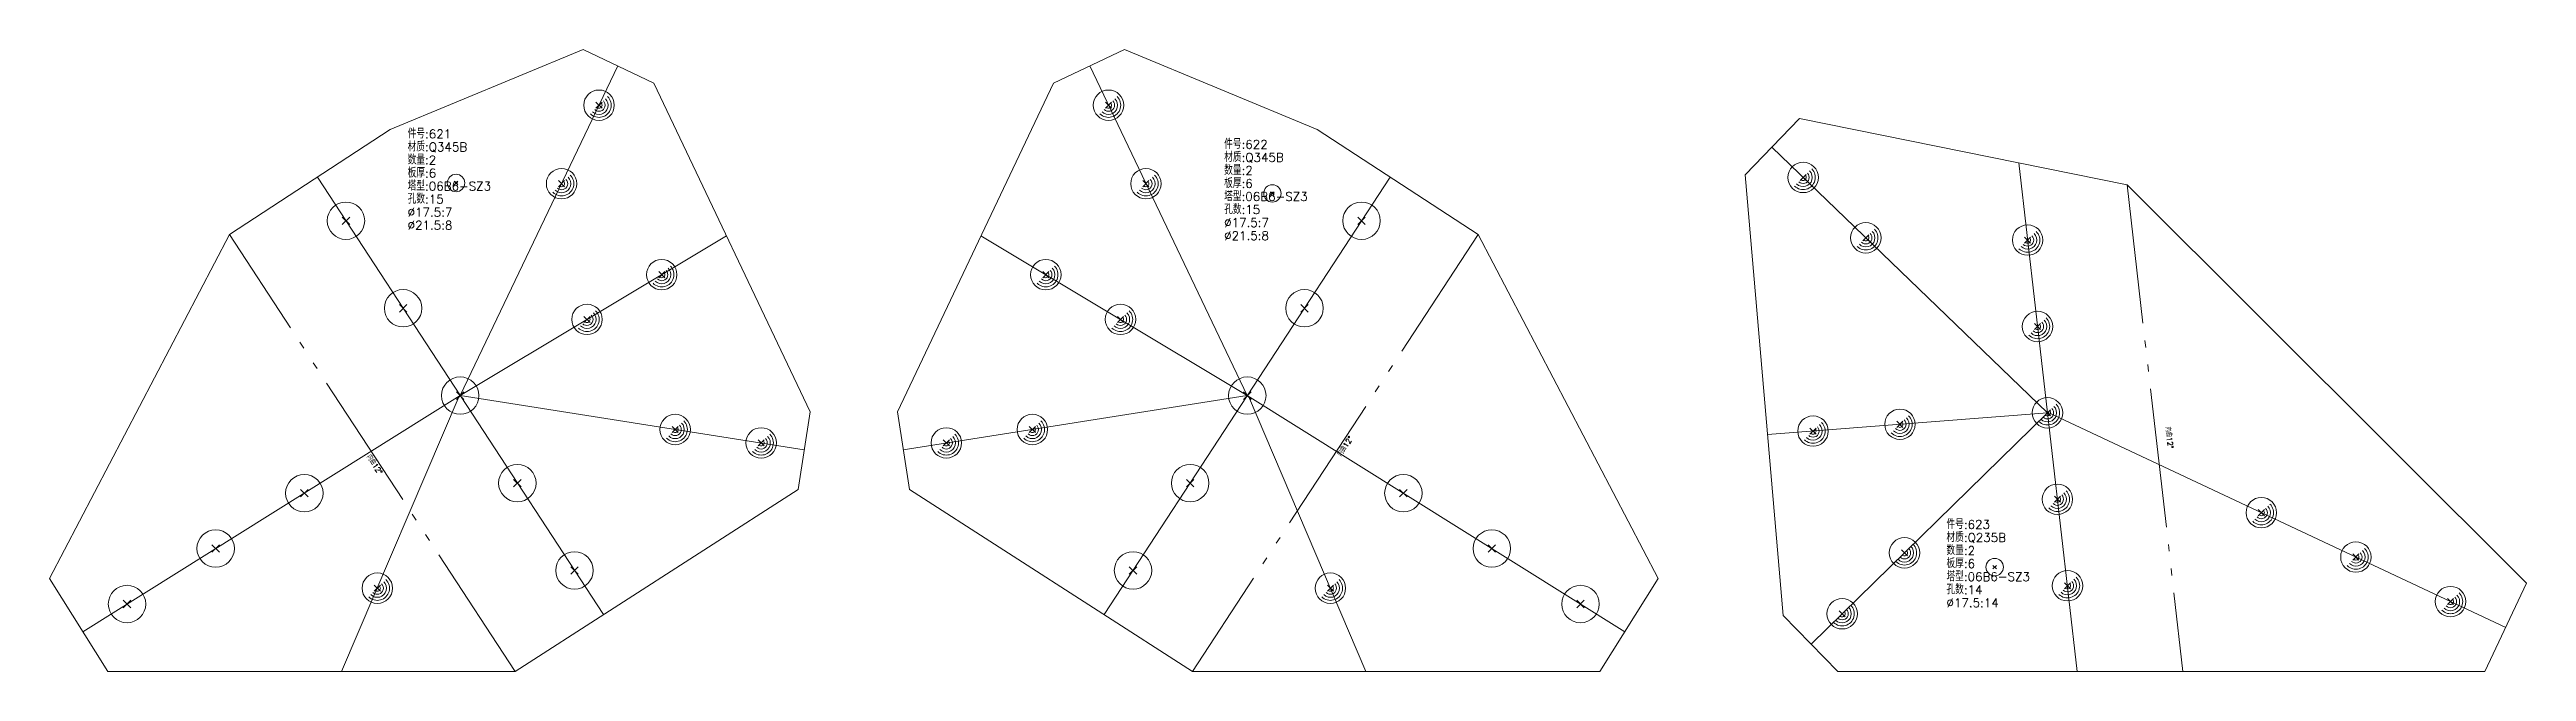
# Model space of a CAD drawing. Extents: x 0 to 24836, y -11 to 587.
# Drawn here: x 10915 to 12337, y 0 to 358 of the extents above; entities that cross this region are included whole.
import ezdxf
from ezdxf.enums import TextEntityAlignment as Align

# ---------------------------------------------------------------- set-up
doc = ezdxf.new("R2010")
doc.units = 0
doc.header["$LTSCALE"] = 20
doc.header["$MEASUREMENT"] = 0
doc.linetypes.add('制弯线', pattern=[5.9, 4, -0.5, 0.2, -0.5, 0.2, -0.5])
for name, color, linetype, lineweight in [('1', 7, 'CONTINUOUS', 25), ('2', 7, 'CONTINUOUS', 25), ('5', 7, 'CONTINUOUS', 25)]:
    doc.layers.add(name, color=color, linetype=linetype, lineweight=lineweight)
doc.styles.get("Standard").update_dxf_attribs({"font": 'simplex', "width": 0.7, "bigfont": 'gbhzfs.shx'})

msp = doc.modelspace()

# ---------------------------------------------------------------- texts
at = {"layer": '2', "color": 7, "linetype": 'Continuous', "lineweight": 13}
for s, p in [('材质:Q345B', (11120.9, 297.5)), ('件号:621', (11120.9, 305)), ('件号:622', (11589.7, 299)), ('数量:2', (11120.9, 290)), ('板厚:6', (11120.9, 282.5)), ('材质:Q345B', (11589.7, 291.5)), ('数量:2', (11589.7, 284)), ('塔型:06B6-SZ3', (11120.9, 275)), ('孔数:15', (11120.9, 267.5)), ('板厚:6', (11589.7, 276.5)), ('塔型:06B6-SZ3', (11589.7, 269)), ('%%c17.5:7', (11120.9, 260)), ('%%c21.5:8', (11120.9, 252.5)), ('孔数:15', (11589.7, 261.5)), ('%%c17.5:7', (11589.7, 254)), ('%%c21.5:8', (11589.7, 246.5)), ('件号:623', (12004.4, 80.5)), ('材质:Q235B', (12004.4, 73)), ('数量:2', (12004.4, 65.5)), ('板厚:6', (12004.4, 58)), ('塔型:06B6-SZ3', (12004.4, 50.5)), ('孔数:14', (12004.4, 43)), ('%%c17.5:14', (12004.4, 35.5))]:
    msp.add_text(s, height=5, dxfattribs=at).set_placement(p, align=Align.BOTTOM_LEFT)
for rotation, p in [(57, (11657.7, 122.9)), (278, (12129.1, 140.4)), (304, (11096.4, 122.9))]:
    msp.add_text('内曲12%%d', height=3, rotation=rotation, dxfattribs=at).set_placement(p, align=Align.BOTTOM_LEFT)

# ---------------------------------------------------------------- blocks, each defined once
blk = doc.blocks.new('板孔21.5')
at = {"layer": '5', "color": 7, "linetype": 'Continuous', "lineweight": 13}
for p, q in [((-0.2, -0.2), (0.2, 0.2)), ((-0.2, 0.2), (0.2, -0.2))]:
    blk.add_line(p, q, dxfattribs=at)
blk.add_circle((0, 0), 1, dxfattribs=at)
blk = doc.blocks.new('板孔17.5')
at = {"layer": '5', "color": 7, "linetype": 'Continuous', "lineweight": 13}
for p, q in [((-0.2, -0.2), (0.2, 0.2)), ((-0.2, 0.2), (0.2, -0.2))]:
    blk.add_line(p, q, dxfattribs=at)
blk.add_circle((0, 0), 1, dxfattribs=at)
for radius in [0.8, 0.6, 0.4, 0.2]:
    blk.add_arc((0, 0), radius, 225, 45, dxfattribs=at)

# ---------------------------------------------------------------- linework, layer by layer
at = {"layer": '1', "color": 7, "linetype": 'Continuous', "lineweight": 18}
for p, q in [((11221.7, 357.5), (11110.9, 311.5)), ((11262.3, 338.1), (11221.7, 357.5)), ((11532.4, 357.5), (11491.8, 338.1)), ((11643.2, 311.5), (11532.4, 357.5)), ((11352.1, 149.2), (11262.3, 338.1)), ((11491.8, 338.1), (11402.1, 149.2)), ((11920, 317.9), (11888.8, 285.5)), ((12108.1, 279.7), (11920, 317.9)), ((11110.9, 311.5), (11018.6, 251.2)), ((11735.5, 251.2), (11643.2, 311.5)), ((11888.8, 285.5), (11910.6, 32.2)), ((12337.4, 50.7), (12108.1, 279.7)), ((11018.6, 251.2), (10915.3, 53.4)), ((11838.8, 53.4), (11735.5, 251.2)), ((11345.1, 104.7), (11352.1, 149.2)), ((11402.1, 149.2), (11409.1, 104.7)), ((11182.6, 0), (11345.1, 104.7)), ((11409.1, 104.7), (11571.5, 0)), ((10915.3, 53.4), (10948.8, 0)), ((11805.4, 0), (11838.8, 53.4)), ((12313.6, 0), (12337.4, 50.7)), ((11910.6, 32.2), (11942.1, 0)), ((10948.8, 0), (11182.6, 0)), ((11571.5, 0), (11805.4, 0)), ((11942.1, 0), (12313.6, 0))]:
    msp.add_line(p, q, dxfattribs=at)
at = {"layer": '2', "color": 9, "linetype": 'Continuous', "lineweight": 13}
for p, q in [((11151.1, 158.6), (11241.6, 348.1)), ((11603, 158.6), (11512.5, 348.1)), ((12062.4, 148.7), (11904.1, 301.4)), ((12045.9, 292.4), (12079.5, 0)), ((11233.3, 32.7), (11069.1, 284.2)), ((11520.9, 32.7), (11685, 284.2)), ((11151.1, 158.6), (11304, 250.5)), ((11603, 158.6), (11450.1, 250.5)), ((11151.1, 158.6), (10934.4, 22.9)), ((11150.5, 158.2), (11083, 0)), ((11151.1, 158.6), (11348.6, 127.5)), ((11603, 158.6), (11405.5, 127.5)), ((11603, 158.6), (11819.7, 22.9)), ((11603.6, 158.2), (11671.1, 0)), ((12062.4, 148.7), (11901.6, 136.2)), ((12062.4, 148.7), (11926.7, 15.7)), ((12062.4, 149), (12325.5, 25.3))]:
    msp.add_line(p, q, dxfattribs=at)
at = {"layer": '2', "color": 7, "linetype": 'Continuous', "lineweight": 13}
for p, q in [((11149.7, 281.8), (11147.7, 279.8)), ((11147.7, 281.8), (11149.7, 279.8)), ((11618.4, 275.8), (11616.4, 273.8)), ((11616.4, 275.8), (11618.4, 273.8)), ((12033.1, 61), (12031.1, 59)), ((12031.1, 61), (12033.1, 59))]:
    msp.add_line(p, q, dxfattribs=at)
at = {"layer": '2', "color": 190, "linetype": '制弯线', "lineweight": 13}
for p, q in [((12108.1, 279.7), (12140.2, 0)), ((11182.6, 0), (11018.6, 251.2)), ((11735.5, 251.2), (11571.5, 0))]:
    msp.add_line(p, q, dxfattribs=at)
at = {"layer": '2', "color": 7, "linetype": 'Continuous', "lineweight": 13}
for centre in [(11148.7, 280.8), (11617.4, 274.8), (12032.1, 60)]:
    msp.add_circle(centre, 5, dxfattribs=at)

# ---------------------------------------------------------------- block references
at = {"layer": '1', "color": 7, "linetype": 'Continuous', "lineweight": 13}
for name, p, xscale, yscale, zscale in [('板孔17.5', (11230.8, 325.5), 8.75, 8.75, 8.75), ('板孔17.5', (11523.3, 325.5), 8.75, 8.75, 8.75), ('板孔17.5', (11209.3, 280.4), 8.75, 8.75, 8.75), ('板孔17.5', (11544.8, 280.4), 8.75, 8.75, 8.75), ('板孔17.5', (11922.1, 284), 8.75, 8.75, 8.75), ('板孔21.5', (11085.5, 259.1), 10.75, 10.75, 10.75), ('板孔21.5', (11668.6, 259.1), 10.75, 10.75, 10.75), ('板孔17.5', (11958.1, 249.3), 8.75, 8.75, 8.75), ('板孔17.5', (12051, 248), 8.75, 8.75, 8.75), ('板孔17.5', (11266.8, 228.1), 8.75, 8.75, 8.75), ('板孔17.5', (11487.3, 228.1), 8.75, 8.75, 8.75), ('板孔21.5', (11118.3, 208.8), 10.75, 10.75, 10.75), ('板孔21.5', (11635.8, 208.8), 10.75, 10.75, 10.75), ('板孔17.5', (11223.9, 202.4), 8.75, 8.75, 8.75), ('板孔17.5', (11530.2, 202.4), 8.75, 8.75, 8.75), ('板孔17.5', (12056.7, 198.3), 8.75, 8.75, 8.75), ('板孔21.5', (11151.1, 158.6), 10.75, 10.75, 10.75), ('板孔21.5', (11603, 158.6), 10.75, 10.75, 10.75), ('板孔17.5', (12062.4, 148.7), 8.75, 8.75, 8.75), ('板孔17.5', (11274.5, 139.1), 8.75, 8.75, 8.75), ('板孔17.5', (11479.6, 139.1), 8.75, 8.75, 8.75), ('板孔17.5', (11927.8, 138.2), 8.75, 8.75, 8.75), ('板孔17.5', (11977.7, 142.1), 8.75, 8.75, 8.75), ('板孔17.5', (11323.9, 131.4), 8.75, 8.75, 8.75), ('板孔17.5', (11430.2, 131.4), 8.75, 8.75, 8.75), ('板孔21.5', (11183.9, 108.3), 10.75, 10.75, 10.75), ('板孔21.5', (11570.2, 108.3), 10.75, 10.75, 10.75), ('板孔21.5', (11061.6, 102.5), 10.75, 10.75, 10.75), ('板孔21.5', (11692.6, 102.5), 10.75, 10.75, 10.75), ('板孔17.5', (12068.1, 99), 8.75, 8.75, 8.75), ('板孔17.5', (12185.2, 91.3), 8.75, 8.75, 8.75), ('板孔21.5', (11010.7, 70.7), 10.75, 10.75, 10.75), ('板孔21.5', (11743.4, 70.7), 10.75, 10.75, 10.75), ('板孔17.5', (11980.3, 68.2), 8.75, 8.75, 8.75), ('板孔17.5', (12239.5, 65.8), 8.75, 8.75, 8.75), ('板孔21.5', (11216.7, 58.1), 10.75, 10.75, 10.75), ('板孔21.5', (11537.4, 58.1), 10.75, 10.75, 10.75), ('板孔17.5', (12073.9, 49.3), 8.75, 8.75, 8.75), ('板孔21.5', (10959.8, 38.8), 10.75, 10.75, 10.75), ('板孔17.5', (11103.5, 47.9), 8.75, 8.75, 8.75), ('板孔17.5', (11650.7, 47.9), 8.75, 8.75, 8.75), ('板孔21.5', (11794.3, 38.8), 10.75, 10.75, 10.75), ('板孔17.5', (12293.8, 40.2), 8.75, 8.75, 8.75), ('板孔17.5', (11944.5, 33.2), 8.75, 8.75, 8.75)]:
    msp.add_blockref(name, p, dxfattribs=dict(at, xscale=xscale, yscale=yscale, zscale=zscale))

msp.set_redraw_order([(e.dxf.handle, doc.entitydb.next_handle()) for e in msp.query("TEXT MTEXT ATTDEF DIMENSION ARC_DIMENSION")])  # texts and dimensions are drawn at this point

doc.saveas('drawing.dxf')
